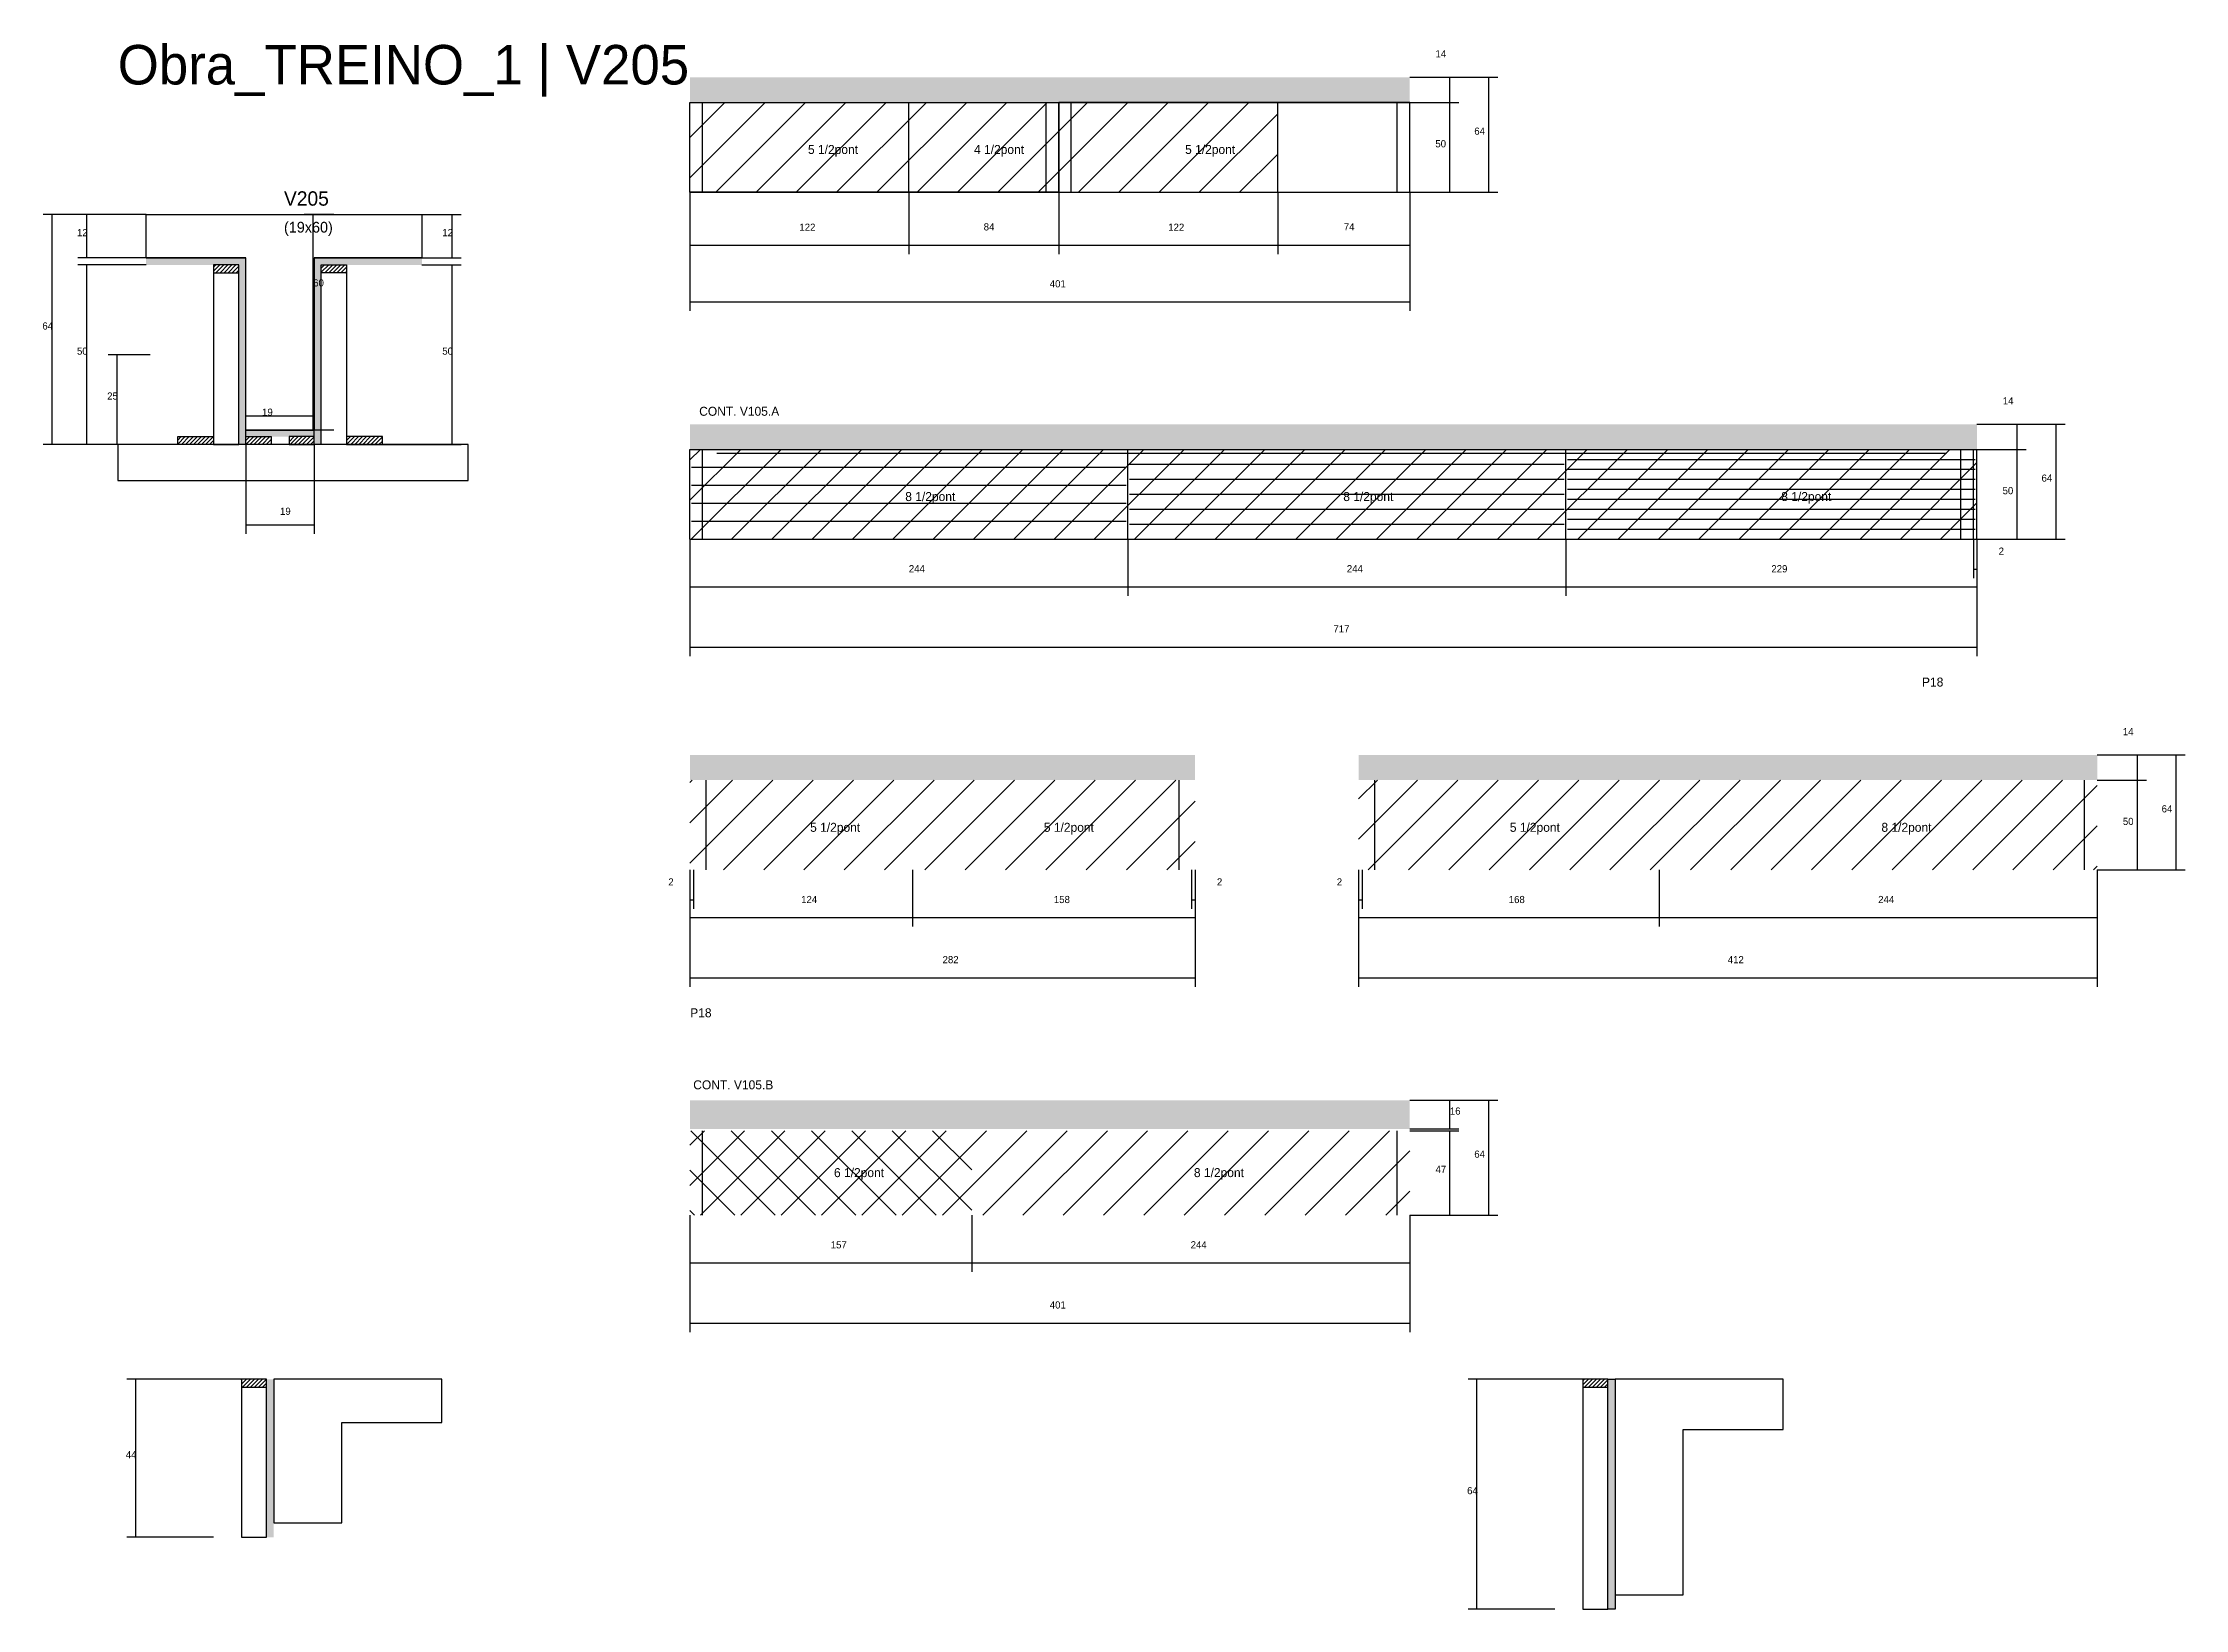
# Model space of a CAD drawing. Header units: metres. Extents: x -41 to 34800, y -36000 to 1848.
# Drawn here: x 26138 to 27332, y -8109 to -7237 of the extents above; entities that cross this region are included whole.
import ezdxf

# ---------------------------------------------------------------- set-up
doc = ezdxf.new("R2010")
doc.units = ezdxf.units.M
for name, color, linetype in [('CONCRETO', 251, 'Continuous'), ('COTA', 4, 'Continuous'), ('Cota Seção (2x)', 4, 'Continuous'), ('Hachura', 253, 'Continuous'), ('LABEL_ID', 3, 'Continuous'), ('Madeira', 126, 'Continuous'), ('NOMENCLATURA', 7, 'Continuous'), ('Painéis', 200, 'Continuous'), ('REAPROVEITAMENTO', 251, 'Continuous'), ('SARR_2.2x7', 40, 'Continuous'), ('Texto Seção', 7, 'Continuous')]:
    doc.layers.add(name, color=color, linetype=linetype)

msp = doc.modelspace()

# ---------------------------------------------------------------- texts
at = {"layer": 'COTA'}
for s, p in [('14', (26914.1, -7244.9)), ('50', (26914, -7295)), ('64', (26935.7, -7288)), ('122', (26559.7, -7341.5)), ('84', (26662.4, -7341.3)), ('122', (26765.2, -7341.5)), ('12', (26157.3, -7344.5)), ('12', (26360.8, -7344.5)), ('64', (26138, -7396.5)), ('50', (26157.3, -7410.5)), ('50', (26360.8, -7410.5)), ('25', (26174.1, -7435.5)), ('14', (27230.1, -7438.2)), ('64', (27251.7, -7481.2)), ('50', (27230, -7488.2)), ('19', (26270.4, -7499.7)), ('2', (27227.8, -7521.9)), ('244', (26620.7, -7531.7)), ('244', (26864.7, -7531.7)), ('229', (27101.2, -7531.7)), ('717', (26857.2, -7565.2)), ('14', (27297, -7622.4)), ('64', (27318.6, -7665.4)), ('50', (27297, -7672.4)), ('2', (26486.7, -7706.1)), ('2', (26792.3, -7706.1)), ('2', (26859.1, -7706.1)), ('124', (26560.7, -7715.9)), ('158', (26701.5, -7715.9)), ('168', (26954.9, -7715.9)), ('244', (27160.7, -7715.9)), ('282', (26639.5, -7749.4)), ('412', (27076.9, -7749.4)), ('16', (26922.1, -7833.7)), ('47', (26914.1, -7866.2)), ('64', (26935.7, -7857.7)), ('157', (26577.2, -7908.2)), ('244', (26777.7, -7908.2)), ('401', (26699.2, -7941.7)), ('44', (26184.5, -8025.1)), ('64', (26931.7, -8045.1))]:
    msp.add_text(s, height=4, dxfattribs=at).set_placement(p)
at = {"layer": 'Cota Seção (2x)'}
for s, p in [('74', (26863, -7341.3)), ('60', (26288.9, -7372.5)), ('401', (26699.2, -7373)), ('19', (26260.4, -7444.5))]:
    msp.add_text(s, height=4, dxfattribs=at).set_placement(p)
at = {"layer": 'LABEL_ID'}
msp.add_text('Obra_TREINO_1 | V205', height=22, dxfattribs=at).set_placement((26180, -7260))
at = {"layer": 'NOMENCLATURA'}
for s, p in [('5 1/2pont', (26564.5, -7298.7)), ('4 1/2pont', (26657, -7298.7)), ('5 1/2pont', (26774.6, -7298.7)), ('8 1/2pont', (26618.7, -7492)), ('8 1/2pont', (26862.7, -7492)), ('8 1/2pont', (27106.7, -7492)), ('P18', (27185.1, -7595.3)), ('5 1/2pont', (26565.7, -7676.2)), ('5 1/2pont', (26695.9, -7676.2)), ('5 1/2pont', (26955.5, -7676.2)), ('8 1/2pont', (27162.5, -7676.2)), ('P18', (26498.9, -7779.5)), ('6 1/2pont', (26579, -7868.5)), ('8 1/2pont', (26779.5, -7868.5))]:
    msp.add_text(s, height=5, dxfattribs=at).set_placement(p)
at = {"layer": 'Texto Seção'}
for s, height, p in [('V205', 8, (26272.6, -7327.5)), ('(19x60)', 6, (26272.6, -7342.5)), ('CONT. V105.A', 5, (26503.9, -7444.5)), ('CONT. V105.B', 5, (26500.6, -7819.6))]:
    msp.add_text(s, height=height, dxfattribs=at).set_placement(p)

# ---------------------------------------------------------------- hatches: boundary and pattern name
at = {"layer": 'COTA'}
h = msp.add_hatch(dxfattribs=at)
h.set_pattern_fill('AR-CONC', scale=0.03)
h.paths.add_polyline_path([(26899.7, -7256), (26498.7, -7256), (26498.7, -7256), (26498.7, -7270), (26498.7, -7270), (26899.7, -7270), (26899.7, -7270), (26899.7, -7256)])
h = msp.add_hatch(dxfattribs=at)
h.set_pattern_fill('AR-CONC', scale=0.03)
h.paths.add_polyline_path([(27215.7, -7449.2), (27215.7, -7463.2), (27215.7, -7463.2), (26498.7, -7463.2), (26498.7, -7463.2), (26498.7, -7449.2), (26498.7, -7449.2), (27215.7, -7449.2)])
h = msp.add_hatch(dxfattribs=at)
h.set_pattern_fill('AR-CONC', scale=0.03)
h.paths.add_polyline_path([(26498.7, -7633.4), (26498.7, -7647.4), (26498.7, -7647.4), (26780.2, -7647.4), (26780.2, -7647.4), (26780.2, -7633.4), (26780.2, -7633.4), (26498.7, -7633.4)])
h = msp.add_hatch(dxfattribs=at)
h.set_pattern_fill('AR-CONC', scale=0.03)
h.paths.add_polyline_path([(27282.7, -7633.4), (27282.7, -7647.4), (27282.7, -7647.4), (26871.2, -7647.4), (26871.2, -7647.4), (26871.2, -7633.4), (26871.2, -7633.4), (27282.7, -7633.4)])
h = msp.add_hatch(dxfattribs=at)
h.set_pattern_fill('AR-CONC', scale=0.03)
h.paths.add_polyline_path([(26899.7, -7825.7), (26899.7, -7841.7), (26899.7, -7841.7), (26498.7, -7841.7), (26498.7, -7841.7), (26498.7, -7825.7), (26498.7, -7825.7), (26899.7, -7825.7)])
at = {"layer": 'Hachura'}
h = msp.add_hatch(color=8, dxfattribs=at)
h.dxf.hatch_style = 1
h.paths.add_polyline_path([(26251.4, -7360.5), (26251.4, -7356.5), (26251.4, -7356.5), (26195.8, -7356.5), (26195.8, -7356.5), (26195.8, -7360.5), (26195.8, -7360.5), (26251.4, -7360.5)])
h = msp.add_hatch(dxfattribs=at)
h.set_pattern_fill('ANSI31', scale=0.5)
h.paths.add_polyline_path([(26247.4, -7364.9), (26247.4, -7360.5), (26247.4, -7360.5), (26233.4, -7360.5), (26233.4, -7360.5), (26233.4, -7364.9), (26233.4, -7364.9), (26247.4, -7364.9)])
h = msp.add_hatch(color=8, dxfattribs=at)
h.dxf.hatch_style = 1
h.paths.add_polyline_path([(26247.4, -7360.5), (26251.4, -7360.5), (26251.4, -7360.5), (26251.4, -7460.5), (26251.4, -7460.5), (26247.4, -7460.5), (26247.4, -7460.5), (26247.4, -7360.5)])
h = msp.add_hatch(color=8, dxfattribs=at)
h.dxf.hatch_style = 1
h.paths.add_polyline_path([(26349.4, -7360.5), (26349.4, -7356.5), (26349.4, -7356.5), (26289.4, -7356.5), (26289.4, -7356.5), (26289.4, -7360.5), (26289.4, -7360.5), (26349.4, -7360.5)])
h = msp.add_hatch(color=8, dxfattribs=at)
h.dxf.hatch_style = 1
h.paths.add_polyline_path([(26293.4, -7360.5), (26289.4, -7360.5), (26289.4, -7360.5), (26289.4, -7460.5), (26289.4, -7460.5), (26293.4, -7460.5), (26293.4, -7460.5), (26293.4, -7360.5)])
h = msp.add_hatch(dxfattribs=at)
h.set_pattern_fill('ANSI31', scale=0.5)
h.paths.add_polyline_path([(26293.4, -7364.9), (26293.4, -7360.5), (26293.4, -7360.5), (26307.4, -7360.5), (26307.4, -7360.5), (26307.4, -7364.9), (26307.4, -7364.9), (26293.4, -7364.9)])
h = msp.add_hatch(dxfattribs=at)
h.set_pattern_fill('ANSI31', scale=0.5)
h.paths.add_polyline_path([(26213.4, -7460.5), (26213.4, -7456.1), (26213.4, -7456.1), (26233.4, -7456.1), (26233.4, -7456.1), (26233.4, -7460.5), (26233.4, -7460.5), (26213.4, -7460.5)])
h = msp.add_hatch(color=8, dxfattribs=at)
h.dxf.hatch_style = 1
h.paths.add_polyline_path([(26289.4, -7456.1), (26289.4, -7452.5), (26289.4, -7452.5), (26251.4, -7452.5), (26251.4, -7452.5), (26251.4, -7456.1), (26251.4, -7456.1), (26289.4, -7456.1)])
h = msp.add_hatch(dxfattribs=at)
h.set_pattern_fill('ANSI31', scale=0.5)
h.paths.add_polyline_path([(26251.4, -7460.5), (26251.4, -7456.1), (26251.4, -7456.1), (26265.4, -7456.1), (26265.4, -7456.1), (26265.4, -7460.5), (26265.4, -7460.5), (26251.4, -7460.5)])
h = msp.add_hatch(dxfattribs=at)
h.set_pattern_fill('ANSI31', scale=0.5)
h.paths.add_polyline_path([(26289.4, -7460.5), (26289.4, -7456.1), (26289.4, -7456.1), (26275.4, -7456.1), (26275.4, -7456.1), (26275.4, -7460.5), (26275.4, -7460.5), (26289.4, -7460.5)])
h = msp.add_hatch(dxfattribs=at)
h.set_pattern_fill('ANSI31', scale=0.5)
h.paths.add_polyline_path([(26327.4, -7460.5), (26327.4, -7456.1), (26327.4, -7456.1), (26307.4, -7456.1), (26307.4, -7456.1), (26307.4, -7460.5), (26307.4, -7460.5), (26327.4, -7460.5)])
h = msp.add_hatch(dxfattribs=at)
h.set_pattern_fill('ANSI31', scale=0.5)
h.paths.add_polyline_path([(26262.9, -7985.5), (26262.9, -7981.1), (26262.9, -7981.1), (26248.9, -7981.1), (26248.9, -7981.1), (26248.9, -7985.5), (26248.9, -7985.5), (26262.9, -7985.5)])
h = msp.add_hatch(color=8, dxfattribs=at)
h.dxf.hatch_style = 1
h.paths.add_polyline_path([(26262.9, -7981.1), (26266.9, -7981.1), (26266.9, -7981.1), (26266.9, -8069.1), (26266.9, -8069.1), (26262.9, -8069.1), (26262.9, -8069.1), (26262.9, -7981.1)])
h = msp.add_hatch(dxfattribs=at)
h.set_pattern_fill('ANSI31', scale=0.5)
h.paths.add_polyline_path([(27010.1, -7985.5), (27010.1, -7981.1), (27010.1, -7981.1), (26996.1, -7981.1), (26996.1, -7981.1), (26996.1, -7985.5), (26996.1, -7985.5), (27010.1, -7985.5)])
h = msp.add_hatch(color=8, dxfattribs=at)
h.dxf.hatch_style = 1
h.paths.add_polyline_path([(27010.1, -7981.1), (27014.1, -7981.1), (27014.1, -7981.1), (27014.1, -8109.1), (27014.1, -8109.1), (27010.1, -8109.1), (27010.1, -8109.1), (27010.1, -7981.1)])
at = {"layer": 'REAPROVEITAMENTO'}
h = msp.add_hatch(dxfattribs=at)
h.set_pattern_fill('ANSI31', scale=5)
h.paths.add_polyline_path([(26498.7, -7270), (26498.7, -7320), (26498.7, -7320), (26826.2, -7320), (26826.2, -7320), (26826.2, -7270), (26826.2, -7270), (26498.7, -7270)])
h = msp.add_hatch(dxfattribs=at)
h.set_pattern_fill('ANSI31', scale=5)
h.paths.add_polyline_path([(26498.7, -7463.2), (26498.7, -7513.2), (26498.7, -7513.2), (27215.7, -7513.2), (27215.7, -7513.2), (27215.7, -7463.2), (27215.7, -7463.2), (26498.7, -7463.2)])
h = msp.add_hatch(dxfattribs=at)
h.set_pattern_fill('ANSI31', scale=5)
h.paths.add_polyline_path([(26498.7, -7647.4), (26498.7, -7697.4), (26498.7, -7697.4), (26780.2, -7697.4), (26780.2, -7697.4), (26780.2, -7647.4), (26780.2, -7647.4), (26498.7, -7647.4)])
h = msp.add_hatch(dxfattribs=at)
h.set_pattern_fill('ANSI31', scale=5)
h.paths.add_polyline_path([(26871.2, -7647.4), (26871.2, -7697.4), (26871.2, -7697.4), (27282.7, -7697.4), (27282.7, -7697.4), (27282.7, -7647.4), (27282.7, -7647.4), (26871.2, -7647.4)])
h = msp.add_hatch(dxfattribs=at)
h.set_pattern_fill('ANSI37', scale=5)
h.paths.add_polyline_path([(26498.7, -7842.7), (26498.7, -7889.7), (26498.7, -7889.7), (26655.7, -7889.7), (26655.7, -7889.7), (26655.7, -7842.7), (26655.7, -7842.7), (26498.7, -7842.7)])
h = msp.add_hatch(dxfattribs=at)
h.set_pattern_fill('ANSI31', scale=5)
h.paths.add_polyline_path([(26655.7, -7842.7), (26655.7, -7889.7), (26655.7, -7889.7), (26899.7, -7889.7), (26899.7, -7889.7), (26899.7, -7842.7), (26899.7, -7842.7), (26655.7, -7842.7)])

# ---------------------------------------------------------------- linework, layer by layer
at = {"layer": 'CONCRETO'}
for points in [[(26195.8, -7356.5), (26195.8, -7332.5), (26349.4, -7332.5), (26349.4, -7356.5), (26289.4, -7356.5), (26289.4, -7452.5), (26251.4, -7452.5), (26251.4, -7356.5)], [(26360.5, -8005.1), (26360.5, -7981.1), (26266.9, -7981.1), (26266.9, -8009.1), (26266.9, -8009.1), (26266.9, -8061.1), (26304.9, -8061.1), (26304.9, -8005.1)], [(27107.7, -8009.1), (27107.7, -7981.1), (27014.1, -7981.1), (27014.1, -8009.1), (27014.1, -8009.1), (27014.1, -8101.1), (27052.1, -8101.1), (27052.1, -8009.1)]]:
    msp.add_lwpolyline(points, close=True, dxfattribs=at)
at = {"layer": 'COTA'}
for p, q in [((26899.7, -7256), (26927.1, -7256)), ((26899.7, -7256), (26948.8, -7256)), ((26922.1, -7270), (26922.1, -7256)), ((26943.8, -7320), (26943.8, -7256)), ((26899.7, -7270), (26927.1, -7270)), ((26899.7, -7270), (26927.1, -7270)), ((26922.1, -7320), (26922.1, -7270)), ((26498.7, -7320), (26498.7, -7354.5)), ((26620.7, -7320), (26620.7, -7354.5)), ((26620.7, -7320), (26620.7, -7354.5)), ((26704.2, -7320), (26704.2, -7354.5)), ((26704.2, -7320), (26704.2, -7354.5)), ((26826.2, -7320), (26826.2, -7354.5)), ((26899.7, -7320), (26927.1, -7320)), ((26899.7, -7320), (26948.8, -7320)), ((26195.8, -7332.5), (26138.5, -7332.5)), ((26143.5, -7460.5), (26143.5, -7332.5)), ((26195.8, -7332.5), (26157.8, -7332.5)), ((26162.8, -7356.5), (26162.8, -7332.5)), ((26349.4, -7332.5), (26371.3, -7332.5)), ((26366.3, -7356.5), (26366.3, -7332.5)), ((26498.7, -7349.5), (26620.7, -7349.5)), ((26620.7, -7349.5), (26704.2, -7349.5)), ((26704.2, -7349.5), (26826.2, -7349.5)), ((26195.8, -7356.5), (26157.8, -7356.5)), ((26195.8, -7360.5), (26157.8, -7360.5)), ((26162.8, -7460.5), (26162.8, -7360.5)), ((26349.4, -7356.5), (26371.3, -7356.5)), ((26349.4, -7360.5), (26371.3, -7360.5)), ((26366.3, -7460.5), (26366.3, -7360.5)), ((26198.1, -7410.5), (26174.6, -7410.5)), ((26179.6, -7460.5), (26179.6, -7410.5)), ((27215.7, -7449.2), (27243.1, -7449.2)), ((27215.7, -7449.2), (27264.8, -7449.2)), ((27238.1, -7463.2), (27238.1, -7449.2)), ((27259.8, -7513.2), (27259.8, -7449.2)), ((26217.8, -7460.5), (26138.5, -7460.5)), ((26217.8, -7460.5), (26157.8, -7460.5)), ((26198.1, -7460.5), (26174.6, -7460.5)), ((26251.4, -7460.5), (26251.4, -7510.2)), ((26289.4, -7460.5), (26289.4, -7510.2)), ((26323, -7460.5), (26371.3, -7460.5)), ((27215.7, -7463.2), (27243.1, -7463.2)), ((27215.7, -7463.2), (27243.1, -7463.2)), ((27238.1, -7513.2), (27238.1, -7463.2)), ((26251.4, -7505.2), (26289.4, -7505.2)), ((26498.7, -7513.2), (26498.7, -7544.8)), ((26498.7, -7513.2), (26498.7, -7578.3)), ((26742.7, -7513.2), (26742.7, -7544.8)), ((26742.7, -7513.2), (26742.7, -7544.8)), ((26986.7, -7513.2), (26986.7, -7544.8)), ((26986.7, -7513.2), (26986.7, -7544.8)), ((27213.7, -7513.2), (27213.7, -7534.9)), ((27215.7, -7513.2), (27215.7, -7544.8)), ((27215.7, -7513.2), (27215.7, -7578.3)), ((27215.7, -7513.2), (27215.7, -7534.9)), ((27215.7, -7513.2), (27243.1, -7513.2)), ((27215.7, -7513.2), (27264.8, -7513.2)), ((27213.7, -7529.9), (27215.7, -7529.9)), ((26498.7, -7539.8), (26742.7, -7539.8)), ((26742.7, -7539.8), (26986.7, -7539.8)), ((26986.7, -7539.8), (27215.7, -7539.8)), ((26498.7, -7573.3), (27215.7, -7573.3)), ((27282.7, -7633.4), (27310.1, -7633.4)), ((27282.7, -7633.4), (27331.7, -7633.4)), ((27305.1, -7647.4), (27305.1, -7633.4)), ((27326.7, -7697.4), (27326.7, -7633.4)), ((27282.7, -7647.4), (27310.1, -7647.4)), ((27282.7, -7647.4), (27310.1, -7647.4)), ((27305.1, -7697.4), (27305.1, -7647.4)), ((26498.7, -7697.4), (26498.7, -7729)), ((26498.7, -7697.4), (26498.7, -7762.5)), ((26498.7, -7697.4), (26498.7, -7719.1)), ((26500.7, -7697.4), (26500.7, -7719.1)), ((26622.7, -7697.4), (26622.7, -7729)), ((26622.7, -7697.4), (26622.7, -7729)), ((26778.2, -7697.4), (26778.2, -7719.1)), ((26780.2, -7697.4), (26780.2, -7729)), ((26780.2, -7697.4), (26780.2, -7762.5)), ((26780.2, -7697.4), (26780.2, -7719.1)), ((26871.2, -7697.4), (26871.2, -7729)), ((26871.2, -7697.4), (26871.2, -7762.5)), ((26871.2, -7697.4), (26871.2, -7719.1)), ((26873.2, -7697.4), (26873.2, -7719.1)), ((27038.7, -7697.4), (27038.7, -7729)), ((27038.7, -7697.4), (27038.7, -7729)), ((27282.7, -7697.4), (27310.1, -7697.4)), ((27282.7, -7697.4), (27331.7, -7697.4)), ((27282.7, -7697.4), (27282.7, -7729)), ((27282.7, -7697.4), (27282.7, -7762.5)), ((26498.7, -7714.1), (26500.7, -7714.1)), ((26778.2, -7714.1), (26780.2, -7714.1)), ((26871.2, -7714.1), (26873.2, -7714.1)), ((26498.7, -7724), (26622.7, -7724)), ((26622.7, -7724), (26780.2, -7724)), ((26871.2, -7724), (27038.7, -7724)), ((27038.7, -7724), (27282.7, -7724)), ((26498.7, -7757.5), (26780.2, -7757.5)), ((26871.2, -7757.5), (27282.7, -7757.5)), ((26899.7, -7825.7), (26927.1, -7825.7)), ((26899.7, -7825.7), (26948.8, -7825.7)), ((26922.1, -7841.7), (26922.1, -7825.7)), ((26943.8, -7889.7), (26943.8, -7825.7)), ((26899.7, -7841.7), (26927.1, -7841.7)), ((26899.7, -7842.7), (26927.1, -7842.7)), ((26922.1, -7889.7), (26922.1, -7842.7)), ((26498.7, -7889.7), (26498.7, -7921.3)), ((26498.7, -7889.7), (26498.7, -7954.8)), ((26655.7, -7889.7), (26655.7, -7921.3)), ((26655.7, -7889.7), (26655.7, -7921.3)), ((26899.7, -7889.7), (26927.1, -7889.7)), ((26899.7, -7889.7), (26948.8, -7889.7)), ((26899.7, -7889.7), (26899.7, -7921.3)), ((26899.7, -7889.7), (26899.7, -7954.8)), ((26498.7, -7916.3), (26655.7, -7916.3)), ((26655.7, -7916.3), (26899.7, -7916.3)), ((26498.7, -7949.8), (26899.7, -7949.8)), ((26248.9, -7981.1), (26185, -7981.1)), ((26190, -8069.1), (26190, -7981.1)), ((26996.1, -7981.1), (26932.2, -7981.1)), ((26937.2, -8109.1), (26937.2, -7981.1)), ((26233.3, -8069.1), (26185, -8069.1)), ((26980.5, -8109.1), (26932.2, -8109.1))]:
    msp.add_line(p, q, dxfattribs=at)
at = {"layer": 'Cota Seção (2x)'}
for p, q in [((26498.7, -7320), (26498.7, -7386.1)), ((26826.2, -7320), (26826.2, -7354.5)), ((26899.7, -7320), (26899.7, -7386.1)), ((26899.7, -7320), (26899.7, -7354.5)), ((26300.4, -7332.5), (26283.9, -7332.5)), ((26288.9, -7452.5), (26288.9, -7332.5)), ((26826.2, -7349.5), (26899.7, -7349.5)), ((26498.7, -7381.1), (26899.7, -7381.1)), ((26251.4, -7460.5), (26251.4, -7439.5)), ((26251.4, -7444.5), (26289.4, -7444.5)), ((26289.4, -7460.5), (26289.4, -7439.5)), ((26300.4, -7452.5), (26283.9, -7452.5))]:
    msp.add_line(p, q, dxfattribs=at)
at = {"layer": 'Madeira'}
for points in [[(26247.4, -7364.9), (26247.4, -7360.5), (26233.4, -7360.5), (26233.4, -7364.9)], [(26247.4, -7360.5), (26233.4, -7360.5), (26233.4, -7460.5), (26247.4, -7460.5)], [(26293.4, -7364.9), (26293.4, -7360.5), (26307.4, -7360.5), (26307.4, -7364.9)], [(26293.4, -7360.5), (26307.4, -7360.5), (26307.4, -7460.5), (26293.4, -7460.5)], [(26213.4, -7460.5), (26213.4, -7456.1), (26233.4, -7456.1), (26233.4, -7460.5)], [(26251.4, -7460.5), (26251.4, -7456.1), (26265.4, -7456.1), (26265.4, -7460.5)], [(26289.4, -7460.5), (26289.4, -7456.1), (26275.4, -7456.1), (26275.4, -7460.5)], [(26327.4, -7460.5), (26327.4, -7456.1), (26307.4, -7456.1), (26307.4, -7460.5)], [(26180, -7480.5), (26375.2, -7480.5), (26375.2, -7460.5), (26180, -7460.5)], [(26262.9, -7985.5), (26262.9, -7981.1), (26248.9, -7981.1), (26248.9, -7985.5)], [(26262.9, -7981.1), (26248.9, -7981.1), (26248.9, -8069.1), (26262.9, -8069.1)], [(27010.1, -7985.5), (27010.1, -7981.1), (26996.1, -7981.1), (26996.1, -7985.5)], [(27010.1, -7981.1), (26996.1, -7981.1), (26996.1, -8109.1), (27010.1, -8109.1)]]:
    msp.add_lwpolyline(points, close=True, dxfattribs=at)
at = {"layer": 'Painéis'}
for p, q in [((26498.7, -7270), (26704.2, -7270)), ((26620.7, -7320), (26620.7, -7270)), ((26704.2, -7270), (26899.7, -7270)), ((26704.2, -7320), (26704.2, -7270)), ((26826.2, -7320), (26826.2, -7270)), ((26899.7, -7320), (26899.7, -7270)), ((26498.7, -7320), (26704.2, -7320)), ((26704.2, -7320), (26899.7, -7320)), ((26195.8, -7356.5), (26251.4, -7356.5)), ((26289.4, -7356.5), (26349.4, -7356.5)), ((26251.4, -7452.5), (26289.4, -7452.5)), ((26498.7, -7463.2), (27215.7, -7463.2)), ((26498.7, -7513.2), (26498.7, -7463.2)), ((26742.7, -7513.2), (26742.7, -7463.2)), ((26986.7, -7513.2), (26986.7, -7463.2)), ((27213.7, -7513.2), (27213.7, -7463.2)), ((27215.7, -7513.2), (27215.7, -7463.2)), ((26498.7, -7513.2), (27215.7, -7513.2))]:
    msp.add_line(p, q, dxfattribs=at)
for points in [[(26498.7, -7270), (26704.2, -7270), (26704.2, -7320), (26498.7, -7320)], [(27010.1, -7981.1), (27014.1, -7981.1), (27014.1, -8109.1), (27010.1, -8109.1)]]:
    msp.add_lwpolyline(points, close=True, dxfattribs=at)
msp.add_lwpolyline([(26899.7, -7270), (26704.2, -7270), (26704.2, -7320), (26899.7, -7320)], dxfattribs=at)
at = {"layer": 'SARR_2.2x7'}
for p, q in [((26505.7, -7320), (26505.7, -7270)), ((26697.2, -7320), (26697.2, -7270)), ((26711.2, -7320), (26711.2, -7270)), ((26892.7, -7320), (26892.7, -7270)), ((26505.7, -7513.2), (26505.7, -7463.2)), ((26513.7, -7465.4), (26742.7, -7465.4)), ((26742.7, -7465.4), (27198.7, -7465.4)), ((26987.7, -7468.8), (27214.7, -7468.8)), ((27206.7, -7513.2), (27206.7, -7463.2)), ((26499.7, -7473.2), (26741.7, -7473.2)), ((26743.7, -7471.5), (26985.7, -7471.5)), ((26743.7, -7479.9), (26985.7, -7479.9)), ((26987.7, -7474.3), (27214.7, -7474.3)), ((26987.7, -7479.9), (27214.7, -7479.9)), ((26499.7, -7483.2), (26741.7, -7483.2)), ((26499.7, -7493.2), (26741.7, -7493.2)), ((26743.7, -7488.2), (26985.7, -7488.2)), ((26987.7, -7485.4), (27214.7, -7485.4)), ((26987.7, -7491), (27214.7, -7491)), ((26499.7, -7503.2), (26741.7, -7503.2)), ((26743.7, -7496.5), (26985.7, -7496.5)), ((26743.7, -7504.9), (26985.7, -7504.9)), ((26987.7, -7496.5), (27214.7, -7496.5)), ((26987.7, -7502.1), (27214.7, -7502.1)), ((26987.7, -7507.6), (27214.7, -7507.6)), ((26507.7, -7697.4), (26507.7, -7647.4)), ((26771.2, -7697.4), (26771.2, -7647.4)), ((26880.2, -7697.4), (26880.2, -7647.4)), ((27275.7, -7697.4), (27275.7, -7647.4)), ((26505.7, -7889.7), (26505.7, -7842.7)), ((26892.7, -7889.7), (26892.7, -7842.7))]:
    msp.add_line(p, q, dxfattribs=at)

msp.set_redraw_order([(e.dxf.handle, doc.entitydb.next_handle()) for e in msp.query("TEXT MTEXT ATTDEF DIMENSION ARC_DIMENSION")])  # texts and dimensions are drawn at this point

doc.saveas('drawing.dxf')
